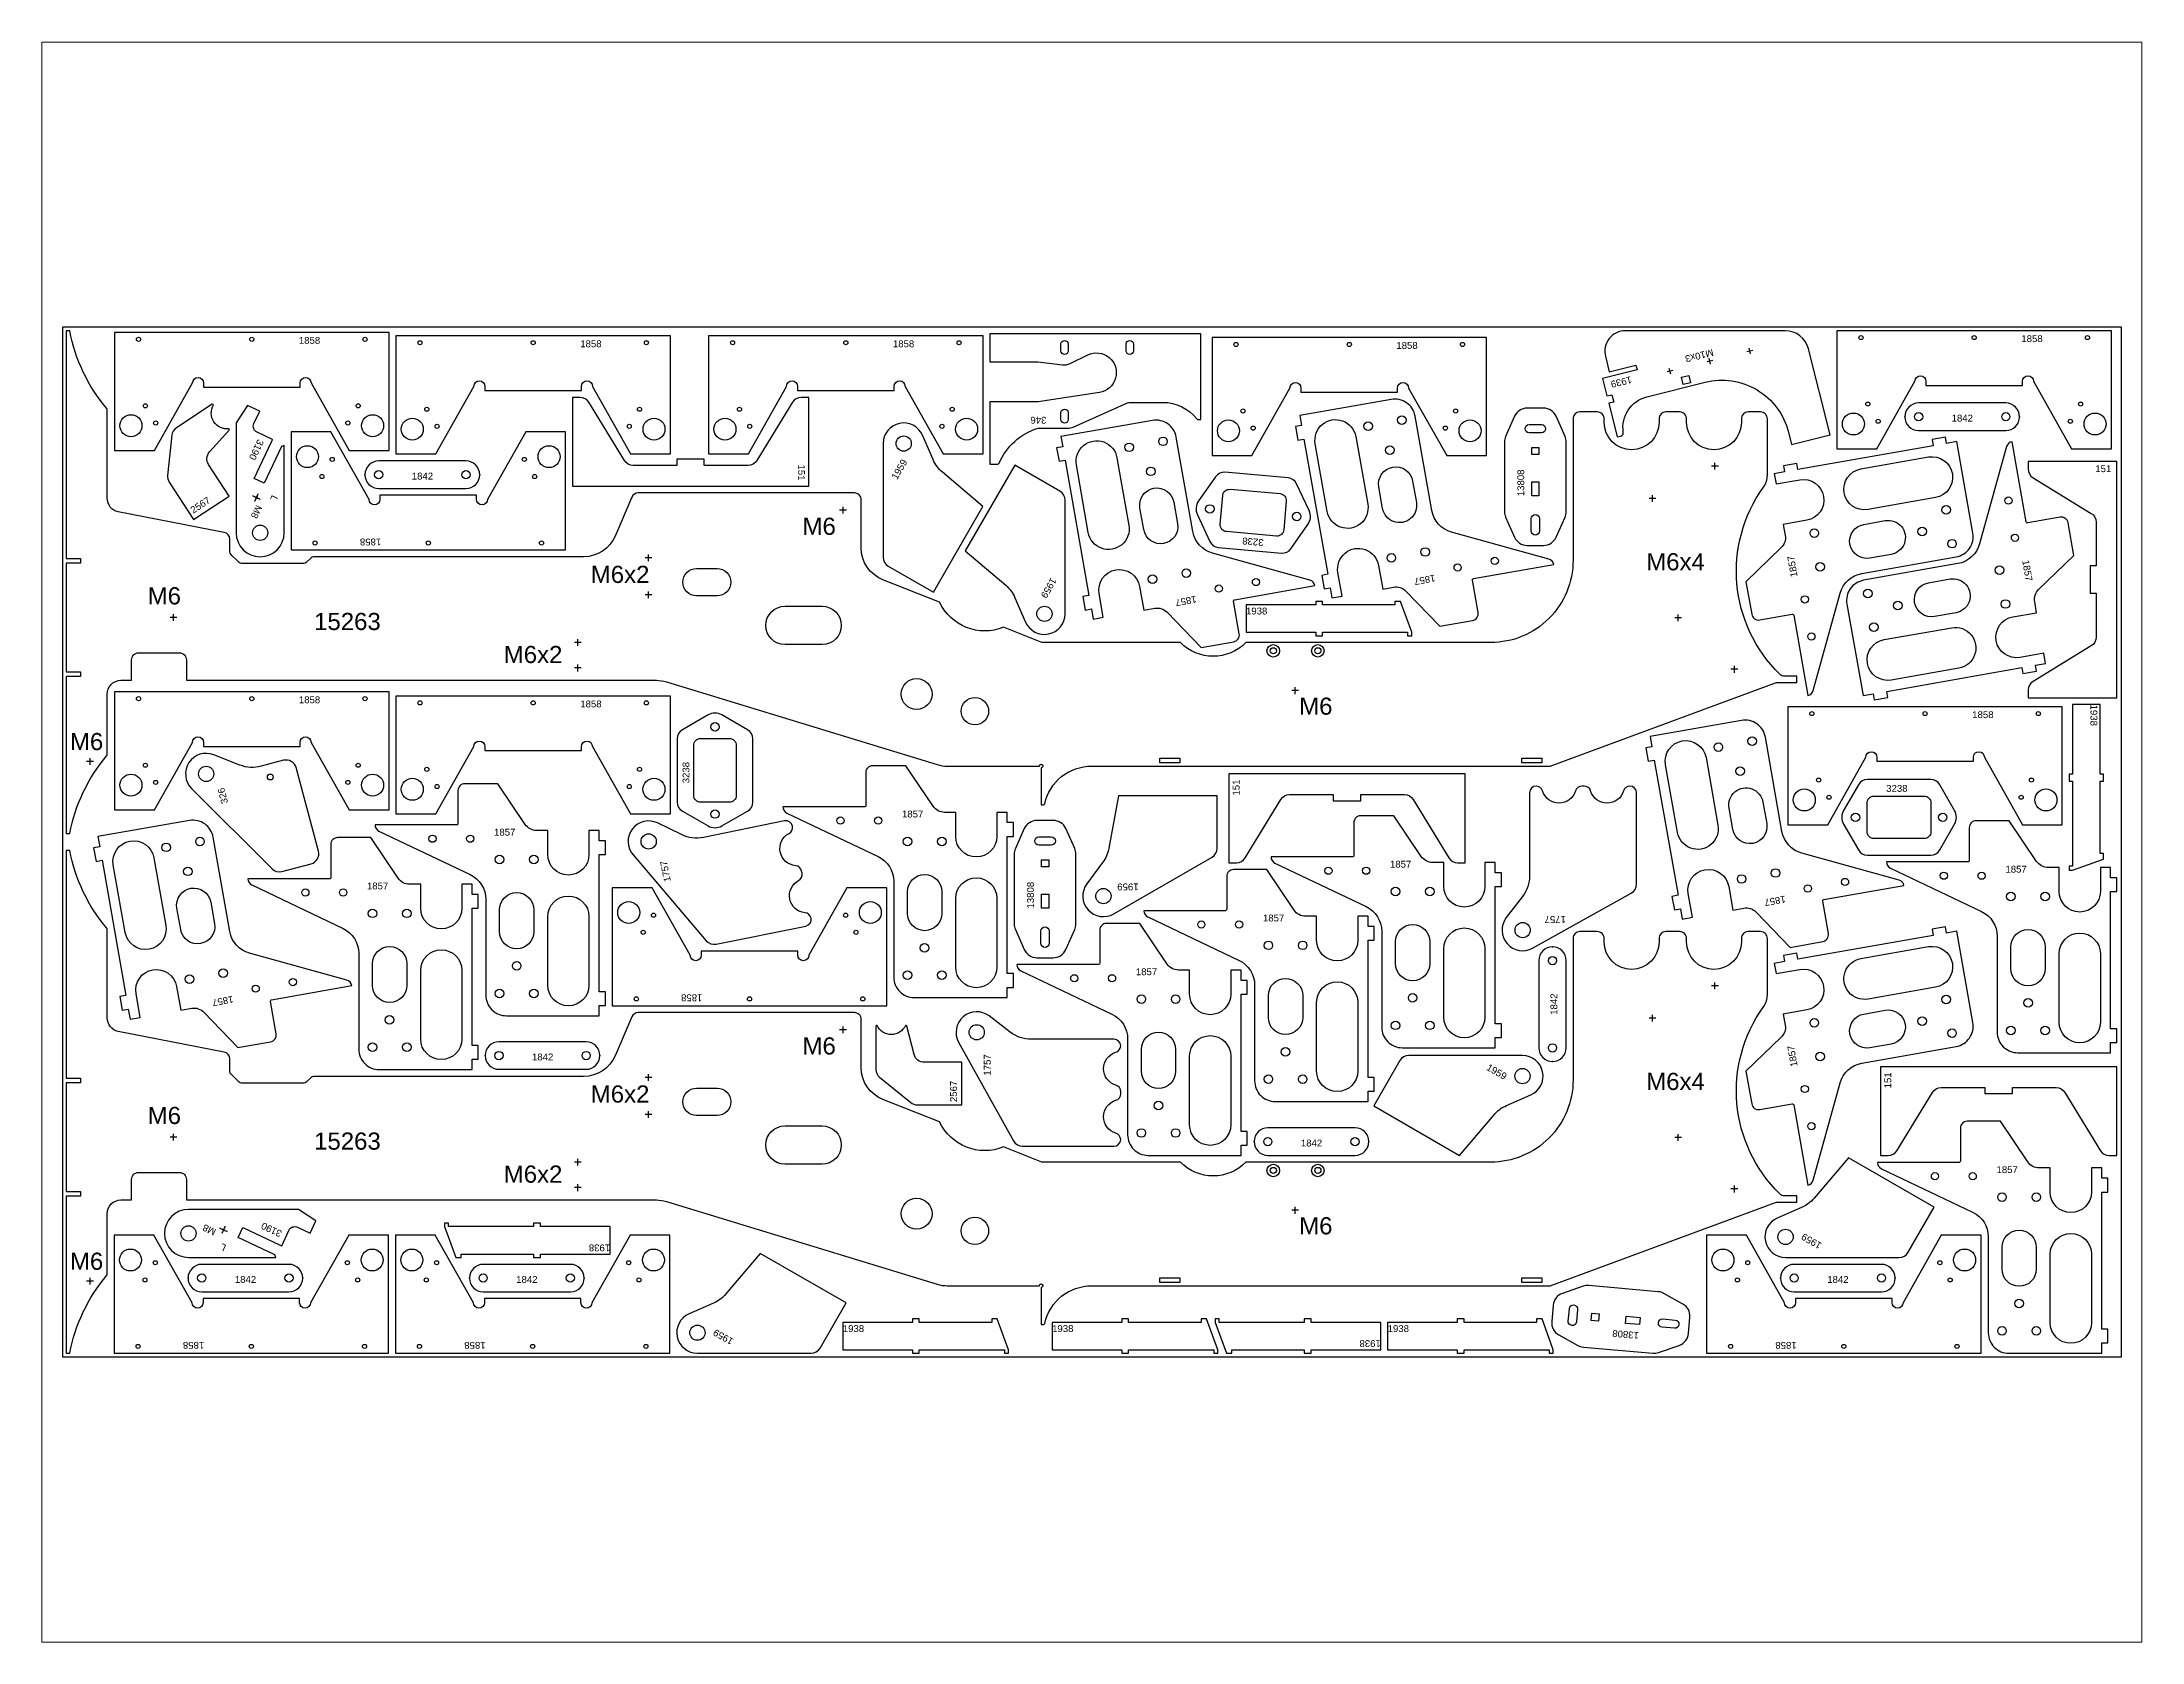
# Paper-space layout 'Layout' of a CAD drawing. Header units: millimetres, sheet in inches. Extents: x 0 to 10.5, y 0 to 8.
# The model-space entities are those that its viewports show. They can reach past a viewport. Long polylines and large blocks are cut down to what shows.
import ezdxf

# ---------------------------------------------------------------- set-up
doc = ezdxf.new("R2010")
doc.units = ezdxf.units.MM
doc.header["$MEASUREMENT"] = 0
for name, color, linetype in [('Gravir', 2, 'Continuous'), ('Gravír', 2, 'Continuous'), ('Jel', 2, 'Continuous')]:
    doc.layers.add(name, color=color, linetype=linetype)
doc.layers.add('Sheet', color=18, linetype='Continuous', true_color=0x000000)
doc.styles.add('Arial', font='txt', dxfattribs={"height": 0.2})
doc.styles.add('arial.ttf', font='txt', dxfattribs={"height": 0.2})

psp = doc.layouts.new('Layout')

msp = doc.modelspace()

# ---------------------------------------------------------------- texts
at = {"color": 2, "char_height": 10, "attachment_point": 7, "style": 'Arial'}
for insert, rotation in [((305.3, 1256.4), 244.753), ((239.3, 162.2), 154.753)]:
    msp.add_mtext('L', dxfattribs=dict(at, insert=insert, rotation=rotation))
at = {"layer": 'Gravir', "color": 2, "char_height": 10, "attachment_point": 7, "style": 'arial.ttf'}
for s, insert, rotation in [('3190', (284.5, 1337.8), 244.753), ('M8', (282, 1242), 244.753), ('M8', (224.8, 185.5), 154.753), ('3190', (320.6, 183), 154.753)]:
    msp.add_mtext(s, dxfattribs=dict(at, insert=insert, rotation=rotation))
at = {"layer": 'Gravír', "color": 2, "char_height": 10, "attachment_point": 7, "style": 'arial.ttf'}
for s, insert, rotation in [('M10x3', (2404.1, 1468.7), 194.127), ('1939', (2285.1, 1429), 194.127), ('346', (1433.6, 1369.7), 180), ('151', (1071.5, 1300), 270), ('1959', (1216, 1277), 60), ('13808', (2129.9, 1253.9), 90), ('2567', (190.5, 1228.2), 33.2095), ('3238', (1750.4, 1191.2), 175), ('1857', (2528.4, 1137), 100), ('1959', (1440.3, 1136.1), 240), ('1857', (1999.3, 1139.7), 190), ('1857', (2855.3, 1159.9), 280), ('1857', (1651.3, 1108.9), 190), ('1938', (2954.8, 950.2), 270), ('3238', (913.5, 835.5), 90), ('326', (241.4, 807.3), 105), ('151', (1715.2, 817.7), 90), ('1757', (886.6, 693), 101.4275), ('13808', (1415.5, 653.1), 90), ('1959', (1567.9, 689.7), 180), ('1857', (2509.7, 672), 190), ('1757', (2190.6, 642.2), 180), ('1857', (247.9, 526), 190), ('1842', (2178.2, 498.2), 90), ('1757', (1352.5, 409.6), 90), ('1857', (2528.4, 423.5), 100), ('2567', (1303.4, 371), 90), ('1959', (2073.7, 418.5), 330), ('151', (2664.7, 391), 90), ('1938', (797.9, 163.7), 180), ('1959', (2564.3, 165), 150), ('1959', (978.7, 25.4), 150), ('13808', (2297.3, 35.8), 175), ('1938', (1920.8, 24.2), 180)]:
    msp.add_mtext(s, dxfattribs=dict(at, insert=insert, rotation=rotation))
at = {"layer": 'Gravír', "color": 2, "attachment_point": 7, "style": 'arial.ttf'}
for s, insert, char_height in [('1842', (2752.6, 1362.5), 10), ('1842', (508.8, 1278), 10), ('151', (2961.9, 1288.8), 10), ('M6', (1078.2, 1197.2), 25), ('M6x4', (2307.6, 1145.5), 25), ('M6x2', (769.7, 1127.1), 25), ('M6', (124, 1095.9), 25), ('15263', (366.5, 1058.5), 25), ('1938', (1724.4, 1081.4), 10), ('M6x2', (642.9, 1010.4), 25), ('M6', (1801.9, 935.1), 25), ('M6', (10.7, 883.5), 25), ('3238', (2657.3, 823), 10), ('1857', (1223.1, 785.6), 10), ('1857', (628.7, 759.1), 10), ('1857', (1934.2, 712.5), 10), ('1857', (2831, 705.2), 10), ('1857', (443.5, 680.8), 10), ('1857', (1749.1, 634.1), 10), ('1857', (1563.9, 555.8), 10), ('M6', (1078.2, 440), 25), ('1842', (684, 431.6), 10), ('M6x4', (2307.6, 388.3), 25), ('M6x2', (769.7, 369.9), 25), ('M6', (124, 338.7), 25), ('15263', (366.5, 301.3), 25), ('1842', (1804.4, 306.2), 10), ('M6x2', (642.9, 253.2), 25), ('1857', (2818, 267.4), 10), ('M6', (1801.9, 177.9), 25), ('M6', (10.7, 126.3), 25), ('1842', (251, 107.4), 10), ('1842', (661, 107.4), 10), ('1842', (2571.4, 107.4), 10), ('1938', (1136.9, 35.8), 10), ('1938', (1441.9, 35.8), 10), ('1938', (1930.8, 35.8), 10)]:
    msp.add_mtext(s, dxfattribs=dict(at, insert=insert, char_height=char_height))
at = {"layer": 'Jel', "color": 2, "char_height": 10, "attachment_point": 7, "style": 'arial.ttf'}
for insert in [(344.3, 1475.8), (754.3, 1470.8), (1209.9, 1470.8), (1943.5, 1468.4), (2854.2, 1478.3), (344.3, 952.1), (754.3, 946), (2782.6, 930.4)]:
    msp.add_mtext('1858', dxfattribs=dict(at, insert=insert))
at = {"layer": 'Jel', "color": 2, "char_height": 10, "attachment_point": 7, "rotation": 180, "style": 'arial.ttf'}
for insert in [(464.3, 1192.3), (932.3, 528.1), (206.4, 21.7), (616.4, 21.7), (2526.8, 21.7)]:
    msp.add_mtext('1858', dxfattribs=dict(at, insert=insert))

# ---------------------------------------------------------------- linework, layer by layer
at = {"color": 7}
for points in [[(5, 762.2), (10.4, 762.2, -0.128983), (64.5, 875.8, 0.177145), (65, 877.1), (65, 965.6, -0.414214), (85, 985.6), (100.5, 985.6), (100.5, 1015.6, -0.414214), (110.5, 1025.6), (170.5, 1025.6, -0.414214), (180.5, 1015.6), (180.5, 985.6), (865.3, 985.6, -0.074313), (879.9, 983.4), (1274.5, 862.8, 0.074313), (1289.1, 860.6), (1423.3, 860.6, -1), (1428.3, 860.9, -0.429408), (1425.8, 858.2), (1425.8, 804.2), (1429.2, 804.2, 0.351484), (1431.2, 805.8, -0.351484), (1499.5, 860.6), (2167.5, 860.6), (2495.9, 982, -0.088747), (2499.3, 982.6), (2527.1, 982.6), (2527.1, 991.6), (2509.2, 991.6, -0.195996), (2502.2, 994.4, -0.370573), (2478.5, 1267.1, 0.156999), (2484.1, 1284.6), (2484.1, 1366.6, 0.414214), (2474.1, 1376.6), (2456.3, 1376.6, 0.414214), (2446.3, 1366.6), (2446.3, 1361.6, -1), (2366.3, 1361.6), (2366.3, 1366.6, 0.414214), (2356.3, 1376.6), (2336.3, 1376.6, 0.414214), (2326.3, 1366.6), (2326.3, 1361.6, -1), (2246.3, 1361.6), (2246.3, 1366.6, 0.414214), (2236.3, 1376.6), (2211, 1376.6, 0.414214), (2201, 1366.6), (2201, 1160.6, -0.414214), (2081, 1040.6), (1724.1, 1040.6, -0.421053), (1629.1, 1040.6), (1428.7, 1040.6, -0.094015), (1426.9, 1040.9), (1371, 1062.9, -0.4), (1277.9, 1099.6), (1195.4, 1132.1, -0.308197), (1163.7, 1178.6), (1163.7, 1248.6, 0.414214), (1153.7, 1258.6), (838.7, 1258.6, 0.2997), (829.5, 1252.6), (805.1, 1195.8, -0.2997), (759.2, 1165.6), (367.7, 1165.6, 0.198912), (360.7, 1162.7), (356.5, 1158.5, -0.198912), (349.5, 1155.6), (262.7, 1155.6, -0.198912), (255.7, 1158.5), (246.5, 1167.7, -0.198912), (243.6, 1174.7), (243.6, 1191.4, 0.359037), (235.5, 1201.2), (81.2, 1231.2, -0.359037), (65, 1250.9), (65, 1380.2, 0.177176), (64.5, 1381.5, -0.128909), (10.4, 1495), (5, 1495), (5, 1163.1), (26, 1163.1), (26, 1156.1), (5, 1156.1), (5, 998.1), (26, 998.1), (26, 991.1), (5, 991.1)], [(75.7, 1320.6), (133.8, 1320.6), (189.4, 1418.9, -1), (205.4, 1418.9), (205.4, 1412.9), (346.1, 1412.9), (346.1, 1418.9, -1), (362.1, 1418.9), (417.7, 1320.6), (475.7, 1320.6), (475.7, 1492.5), (75.7, 1492.5)], [(485.7, 1315.6), (543.8, 1315.6), (599.4, 1413.9, -1), (615.4, 1413.9), (615.4, 1407.9), (756.1, 1407.9), (756.1, 1413.9, -1), (772.1, 1413.9), (827.7, 1315.6), (885.7, 1315.6), (885.7, 1487.5), (485.7, 1487.5)], [(941.3, 1315.6), (999.3, 1315.6), (1054.9, 1413.9, -1), (1070.9, 1413.9), (1070.9, 1407.9), (1211.6, 1407.9), (1211.6, 1413.9, -1), (1227.6, 1413.9), (1283.2, 1315.6), (1341.3, 1315.6), (1341.3, 1487.5), (941.3, 1487.5)], [(1658.5, 1490.6), (1351.3, 1490.6), (1351.3, 1449.6), (1421.7, 1449.6), (1456.8, 1445.3, 0.144993), (1468, 1447.2), (1493.7, 1459.7, -1.165564), (1510.7, 1404.9), (1421.7, 1391.6), (1351.3, 1391.6), (1351.3, 1300.6), (1362.7, 1300.6, 0.300796), (1364.5, 1301.8, -0.223466), (1421.7, 1352.9), (1464.5, 1352.9, 0.105104), (1472.7, 1354.6), (1551.6, 1389.7, -0.105104), (1555.7, 1390.6), (1603.1, 1390.6, -0.230961), (1652.8, 1366.4, 0.230961), (1654.4, 1365.6), (1658.5, 1365.6)], [(1465.3, 1475.6), (1465.3, 1465.6, -1), (1454.8, 1465.6), (1454.8, 1475.6, -1)], [(1560.3, 1475.6), (1560.3, 1465.6, -1), (1549.8, 1465.6), (1549.8, 1475.6, -1)], [(1674.9, 1313.1), (1732.9, 1313.1), (1788.5, 1411.5, -1), (1804.5, 1411.5), (1804.5, 1405.5), (1945.2, 1405.5), (1945.2, 1411.5, -1), (1961.2, 1411.5), (2016.8, 1313.1), (2074.9, 1313.1), (2074.9, 1485), (1674.9, 1485)], [(2544.1, 1468.5, 0.343708), (2510.1, 1495), (2277.3, 1495, 0.488419), (2248.2, 1457.7), (2253.8, 1435.3), (2292.6, 1445), (2294.3, 1438.2), (2243.9, 1425.6), (2250.4, 1399.9), (2257.6, 1401.7), (2260.3, 1391), (2253, 1389.2), (2265.4, 1340.2), (2270.4, 1341.5, 0.385737), (2274.2, 1347.1, -0.385736), (2308.4, 1398.5), (2393.4, 1419.9, -0.414214), (2514.8, 1347.3), (2519.3, 1329.4), (2575.5, 1343.5)], [(2585.5, 1323.1), (2643.6, 1323.1), (2699.2, 1421.4, -1), (2715.2, 1421.4), (2715.2, 1415.4), (2855.9, 1415.4), (2855.9, 1421.4, -1), (2871.9, 1421.4), (2927.5, 1323.1), (2985.5, 1323.1), (2985.5, 1495), (2585.5, 1495)], [(191, 1220.1), (242.9, 1254), (212.8, 1300.1, -0.341581), (214.2, 1318.4), (242.9, 1350), (242.8, 1351.9), (242.6, 1352.2, -0.627646), (219.9, 1386.8), (219.5, 1387.5), (218.1, 1387.8), (165.9, 1353.6, 0.225391), (159.2, 1342.6), (153, 1284.2, 0.1727), (155.4, 1274.5)], [(269.6, 1386.1), (252.9, 1360.9), (252.9, 1200.6, 1), (322.9, 1200.6), (322.9, 1327.8), (319.1, 1326.5), (293.9, 1273), (279.4, 1279.8), (304.6, 1333.3), (305.9, 1336), (305.7, 1336.5), (283.4, 1347, -0.414214), (278.8, 1359.7), (287.3, 1377.8)], [(742.9, 1397.9), (742.9, 1268.6), (1087.3, 1268.6), (1087.3, 1397.9), (1076.3, 1397.9, 0.261313), (1063.5, 1390.7), (1011.6, 1305.8, -0.261313), (998.8, 1298.6), (935.1, 1298.6), (935.1, 1307.6), (895.1, 1307.6), (895.1, 1298.6), (831.4, 1298.6, -0.261313), (818.6, 1305.8), (766.7, 1390.7, 0.261313), (753.9, 1397.9)], [(1465.3, 1375.6), (1465.3, 1365.6, -1), (1454.8, 1365.6), (1454.8, 1375.6, -1)], [(2172.8, 1154.4, 0.28928), (2165.6, 1162.3), (2023.8, 1201.6, -0.28928), (1995, 1233.2), (1970.8, 1370.7, 0.414214), (1936.1, 1395), (1802.8, 1371.5), (1805.4, 1356.7), (1796.5, 1355.2), (1800, 1335.5), (1808.9, 1337), (1843.6, 1140.1), (1834.8, 1138.5), (1838.2, 1118.8), (1847.1, 1120.4), (1849.7, 1105.6), (1864.5, 1108.2), (1858.4, 1142.7, -1), (1917.5, 1153.1), (1923.6, 1118.6), (1939.5, 1121.4, -0.249328), (1957.4, 1115.6), (2007, 1064.3), (2054.5, 1072.7, 0.414214), (2062.6, 1084.3), (2054.3, 1131.5, -0.414214), (2055.9, 1133.8)], [(2158, 1182.2, 0.296392), (2176.3, 1194.1), (2189.3, 1223.3, 0.104939), (2191, 1231.5), (2191, 1333, 0.104939), (2189.3, 1341.1), (2176.3, 1370.3, 0.296392), (2158, 1382.2), (2134, 1382.2, 0.296392), (2115.7, 1370.3), (2102.7, 1341.1, 0.104939), (2101, 1333), (2101, 1231.5, 0.104939), (2102.7, 1223.3), (2115.7, 1194.1, 0.296392), (2134, 1182.2)], [(2704.4, 1349.7), (2831.6, 1349.7, 1), (2831.6, 1389.7), (2704.4, 1389.7, 1)], [(732.9, 1347.5), (674.8, 1347.5), (619.2, 1249.2, -1), (603.2, 1249.2), (603.2, 1255.2), (462.5, 1255.2), (462.5, 1249.2, -1), (446.5, 1249.2), (390.9, 1347.5), (332.9, 1347.5), (332.9, 1175.6), (732.9, 1175.6)], [(1268.9, 1114), (1341, 1238.9), (1282, 1289.1, -0.114438), (1268.5, 1307.2), (1253.1, 1342.6, 0.813185), (1195.6, 1330.6), (1195.6, 1164.9, 0.267949), (1203.1, 1152)], [(1824.7, 1123.6, 0.28928), (1817.5, 1131.5), (1675.7, 1170.8, -0.28928), (1647, 1202.4), (1622.8, 1339.8, 0.414214), (1588, 1364.2), (1454.8, 1340.7), (1457.4, 1325.9), (1448.5, 1324.4), (1452, 1304.7), (1460.9, 1306.2), (1495.6, 1109.3), (1486.7, 1107.7), (1490.2, 1088), (1499.1, 1089.6), (1501.7, 1074.8), (1516.4, 1077.4), (1510.4, 1111.9, -1), (1569.4, 1122.3), (1575.5, 1087.8), (1591.5, 1090.6, -0.249328), (1609.3, 1084.8), (1658.9, 1033.5), (1706.5, 1041.9, 0.414214), (1714.6, 1053.4), (1706.3, 1100.7, -0.414214), (1707.9, 1103)], [(1884.4, 1340.7), (1901.8, 1242.2, -1), (1842.7, 1231.8), (1825.3, 1330.3, -1)], [(2155, 1346.2), (2137, 1346.2, -1), (2137, 1358.2), (2155, 1358.2, -1)], [(1536.4, 1309.9), (1553.7, 1211.4, -1), (1494.6, 1201), (1477.3, 1299.5, -1)], [(2543.1, 963.5, 0.28928), (2551, 970.7), (2590.2, 1112.5, -0.28928), (2621.8, 1141.2), (2759.3, 1165.5, 0.414214), (2783.6, 1200.2), (2760.1, 1333.5), (2745.3, 1330.9), (2743.8, 1339.7), (2724.1, 1336.3), (2725.6, 1327.4), (2528.7, 1292.7), (2527.1, 1301.5), (2507.4, 1298), (2509, 1289.2), (2494.2, 1286.6), (2496.8, 1271.8), (2531.3, 1277.9, -1), (2541.7, 1218.8), (2507.2, 1212.7), (2510.1, 1196.8, -0.249328), (2504.2, 1178.9), (2452.9, 1129.3), (2461.3, 1081.8, 0.414214), (2472.9, 1073.6), (2520.1, 1082, -0.414214), (2522.5, 1080.4)], [(2840.6, 1333.3, 0.28928), (2832.7, 1326.2), (2793.4, 1184.4, -0.28928), (2761.8, 1155.6), (2624.3, 1131.4, 0.414214), (2600, 1096.6), (2623.5, 963.4), (2638.3, 966), (2639.8, 957.1), (2659.5, 960.6), (2658, 969.5), (2854.9, 1004.2), (2856.5, 995.3), (2876.2, 998.8), (2874.6, 1007.7), (2889.4, 1010.3), (2886.8, 1025.1), (2852.3, 1019, -1), (2841.9, 1078.1), (2876.4, 1084.1), (2873.6, 1100.1, -0.249328), (2879.4, 1118), (2930.7, 1167.5), (2922.3, 1215.1, 0.414214), (2910.7, 1223.2), (2863.5, 1214.9, -0.414214), (2861.2, 1216.5)], [(460.6, 1265.2), (587.8, 1265.2, 1), (587.8, 1305.2), (460.6, 1305.2, 1)], [(1387.4, 1299.1), (1315.2, 1174.2), (1374.3, 1124, -0.114438), (1387.8, 1105.9), (1403.2, 1070.5, 0.813185), (1460.7, 1082.5), (1460.7, 1248.2, 0.267949), (1453.2, 1261.1)], [(1816.4, 1232.8), (1798.1, 1272, 0.267949), (1785.8, 1280.6), (1693.7, 1288.7, 0.267949), (1680.1, 1282.3), (1655.3, 1246.9, 0.267949), (1653.5, 1226.9), (1671.8, 1187.7, 0.267949), (1684.1, 1179.1), (1776.2, 1171, 0.267949), (1789.8, 1177.4), (1814.7, 1212.8, 0.267949)], [(1967.2, 1276), (1972.7, 1244.7, -1), (1923.5, 1236), (1917.9, 1267.3, -1)], [(2729.3, 1251.9), (2630.8, 1234.5, -1), (2620.4, 1293.6), (2718.9, 1311, -1)], [(2864, 960.2), (2993.3, 960.2), (2993.3, 1304.6), (2864, 1304.6), (2864, 1293.6, 0.261313), (2871.2, 1280.8), (2956.1, 1228.9, -0.261313), (2963.3, 1216.1), (2963.3, 1152.4), (2954.3, 1152.4), (2954.3, 1112.4), (2963.3, 1112.4), (2963.3, 1048.7, -0.261313), (2956.1, 1035.9), (2871.2, 984, 0.261313), (2864, 971.2)], [(1619.2, 1245.2), (1624.7, 1213.9, -1), (1575.4, 1205.2), (1569.9, 1236.5, -1)], [(1779.5, 1204.9, -0.414214), (1768.6, 1195.8), (1695.9, 1202.2, -0.414214), (1686.8, 1213), (1690.5, 1254.8, -0.414214), (1701.3, 1263.9), (1774, 1257.6, -0.414214), (1783.1, 1246.7)], [(2152, 1203.2, -1), (2140, 1203.2), (2140, 1221.2, -1), (2152, 1221.2)], [(2664.6, 1169.1), (2633.3, 1163.6, -1), (2624.6, 1212.8), (2655.9, 1218.3, -1)], [(923.7, 1108.6, -1), (923.7, 1148.6), (953.7, 1148.6, -1), (953.7, 1108.6)], [(2719, 1127.8), (2750.3, 1133.3, -1), (2759, 1084.1), (2727.7, 1078.5, -1)], [(1052.7, 1037.6, -1), (1052.7, 1093.6), (1106.7, 1093.6, -1), (1106.7, 1037.6)], [(2654.3, 1045), (2752.8, 1062.3, -1), (2763.2, 1003.3), (2664.7, 985.9, -1)], [(75.7, 796.8), (133.7, 796.8), (189.3, 895.2, -1), (205.3, 895.2), (205.3, 889.2), (346, 889.2), (346, 895.2, -1), (362, 895.2), (417.6, 796.8), (475.7, 796.8), (475.7, 968.8), (75.7, 968.8)], [(485.7, 790.8), (543.7, 790.8), (599.3, 889.1, -1), (615.3, 889.1), (615.3, 883.1), (756, 883.1), (756, 889.1, -1), (772, 889.1), (827.6, 790.8), (885.7, 790.8), (885.7, 962.7), (485.7, 962.7)], [(960.7, 773.4), (998.2, 795, 0.267949), (1005.7, 808), (1005.7, 900.5, 0.267949), (998.2, 913.5), (960.7, 935.1, 0.267949), (940.7, 935.1), (903.2, 913.5, 0.267949), (895.7, 900.5), (895.7, 808, 0.267949), (903.2, 795), (940.7, 773.4, 0.267949)], [(2683.1, 686.7, 0.28928), (2676, 694.6), (2534.2, 733.8, -0.28928), (2505.4, 765.4), (2481.2, 902.9, 0.414214), (2446.4, 927.2), (2313.2, 903.7), (2315.8, 888.9), (2306.9, 887.4), (2310.4, 867.7), (2319.3, 869.2), (2354, 672.3), (2345.1, 670.7), (2348.6, 651), (2357.5, 652.6), (2360.1, 637.8), (2374.8, 640.4), (2368.8, 674.9, -1), (2427.9, 685.3), (2433.9, 650.8), (2449.9, 653.7, -0.249328), (2467.7, 647.8), (2517.3, 596.5), (2564.9, 604.9, 0.414214), (2573, 616.5), (2564.7, 663.7, -0.414214), (2566.3, 666.1)], [(2513.9, 775.2), (2572, 775.2), (2627.6, 873.6, -1), (2643.6, 873.6), (2643.6, 867.6), (2784.3, 867.6), (2784.3, 873.6, -1), (2800.3, 873.6), (2855.9, 775.2), (2913.9, 775.2), (2913.9, 947.1), (2513.9, 947.1)], [(929.7, 807.8, -0.414214), (919.7, 817.8), (919.7, 890.8, -0.414214), (929.7, 900.8), (971.7, 900.8, -0.414214), (981.7, 890.8), (981.7, 817.8, -0.414214), (971.7, 807.8)], [(2394.8, 872.9), (2412.1, 774.4, -1), (2353.1, 764), (2335.7, 862.5, -1)], [(362.3, 718.3, 0.414214), (372.9, 736.7), (340.3, 858.4, 0.414214), (321.9, 869), (289.6, 860.3, -0.160487), (258.3, 862.1), (220.2, 877.1, 0.813185), (188, 828), (305.2, 710.8, 0.267949), (319.7, 706.9)], [(1049.7, 801.2, 0.28928), (1055.4, 792.2), (1188.3, 729, -0.28928), (1211.1, 692.8), (1211.1, 553.2, 0.414214), (1241.1, 523.2), (1376.4, 523.2), (1376.4, 538.2), (1385.4, 538.2), (1385.4, 558.2), (1376.4, 558.2), (1376.4, 758.2), (1385.4, 758.2), (1385.4, 778.2), (1376.4, 778.2), (1376.4, 793.2), (1361.4, 793.2), (1361.4, 758.2, -1), (1301.4, 758.2), (1301.4, 793.2), (1285.2, 793.2, -0.249328), (1268.6, 802.1), (1228.7, 861.2), (1180.4, 861.2, 0.414214), (1170.4, 851.2), (1170.4, 803.2, -0.414214), (1168.4, 801.2)], [(455.3, 774.8, 0.28928), (461, 765.8), (593.9, 702.5, -0.28928), (616.7, 666.4), (616.7, 526.8, 0.414214), (646.7, 496.8), (782, 496.8), (782, 511.8), (791, 511.8), (791, 531.8), (782, 531.8), (782, 731.8), (791, 731.8), (791, 751.8), (782, 751.8), (782, 766.8), (767, 766.8), (767, 731.8, -1), (707, 731.8), (707, 766.8), (690.8, 766.8, -0.249328), (674.2, 775.6), (634.3, 834.8), (586, 834.8, 0.414214), (576, 824.8), (576, 776.8, -0.414214), (574, 774.8)], [(2043.8, 719.8), (2043.8, 849.1), (1699.4, 849.1), (1699.4, 719.8), (1710.4, 719.8, 0.261313), (1723.2, 727), (1775.1, 811.9, -0.261313), (1787.9, 819.1), (1851.6, 819.1), (1851.6, 810.1), (1891.6, 810.1), (1891.6, 819.1), (1955.3, 819.1, -0.261313), (1968.1, 811.9), (2020, 727, 0.261313), (2032.8, 719.8)], [(2293.5, 821.5, 0.406312), (2283.8, 831.5, 0.324188), (2274.5, 824.4, -0.745356), (2226.6, 824.4, 0.331679), (2217, 831.5), (2214.1, 831.5, 0.331679), (2204.5, 824.4, -0.745356), (2156.6, 824.4, 0.324188), (2147.2, 831.5, 0.406312), (2137.5, 821.5), (2137.5, 701, -0.164575), (2127.2, 670.7), (2103.7, 639.8, 0.813185), (2142.1, 595.4), (2285.8, 675.4, 0.272222), (2293.5, 688.5)], [(2477.6, 808.2), (2483.1, 776.9, -1), (2433.9, 768.2), (2428.3, 799.5, -1)], [(2595.2, 775.9), (2616.8, 738.4, 0.267949), (2629.8, 730.9), (2722.3, 730.9, 0.267949), (2735.3, 738.4), (2756.9, 775.9, 0.267949), (2756.9, 795.9), (2735.3, 833.4, 0.267949), (2722.3, 840.9), (2629.8, 840.9, 0.267949), (2616.8, 833.4), (2595.2, 795.9, 0.267949)], [(1682.6, 817.1), (1538.4, 817.1), (1524.4, 740.8, -0.114438), (1515.5, 720.1), (1492.5, 689.1, 0.813185), (1531.6, 645.3), (1675.1, 728.1, 0.267949), (1682.6, 741.1)], [(2629.5, 806.9, -0.414214), (2639.5, 816.9), (2712.5, 816.9, -0.414214), (2722.5, 806.9), (2722.5, 764.9, -0.414214), (2712.5, 754.9), (2639.5, 754.9, -0.414214), (2629.5, 764.9)], [(421.4, 540.7, 0.28928), (414.2, 548.6), (272.4, 587.8, -0.28928), (243.7, 619.4), (219.4, 756.9, 0.414214), (184.7, 781.3), (51.4, 757.8), (54.1, 743), (45.2, 741.4), (48.7, 721.7), (57.5, 723.3), (92.3, 526.3), (83.4, 524.8), (86.9, 505.1), (95.7, 506.6), (98.3, 491.9), (113.1, 494.5), (107, 528.9, -1), (166.1, 539.4), (172.2, 504.9), (188.1, 507.7, -0.249328), (206, 501.9), (255.6, 450.6), (303.2, 458.9, 0.414214), (311.3, 470.5), (302.9, 517.8, -0.414214), (304.6, 520.1)], [(1082.8, 627.6, 0.406312), (1090.7, 639.2, 0.324188), (1081.9, 646.9, -0.745356), (1072.4, 693.8, 0.331679), (1077.5, 704.7), (1076.9, 707.5, 0.331679), (1068, 715.5, -0.745356), (1058.5, 762.5, 0.324188), (1063.6, 773, 0.406312), (1051.9, 780.6), (933.8, 756.7, -0.164575), (902, 760.7), (867.1, 777.7, 0.813185), (831.2, 731.3), (938, 606.2, 0.272222), (952.4, 601.3)], [(1443.6, 581.4, 0.296392), (1461.9, 593.3), (1474.9, 622.5, 0.104939), (1476.6, 630.6), (1476.6, 732.2, 0.104939), (1474.9, 740.3), (1461.9, 769.5, 0.296392), (1443.6, 781.4), (1419.6, 781.4, 0.296392), (1401.3, 769.5), (1388.3, 740.3, 0.104939), (1386.6, 732.2), (1386.6, 630.6, 0.104939), (1388.3, 622.5), (1401.3, 593.3, 0.296392), (1419.6, 581.4)], [(1760.9, 728.2, 0.28928), (1766.6, 719.1), (1899.4, 655.9, -0.28928), (1922.2, 619.8), (1922.2, 480.2, 0.414214), (1952.2, 450.2), (2087.5, 450.2), (2087.5, 465.2), (2096.5, 465.2), (2096.5, 485.2), (2087.5, 485.2), (2087.5, 685.2), (2096.5, 685.2), (2096.5, 705.2), (2087.5, 705.2), (2087.5, 720.2), (2072.5, 720.2), (2072.5, 685.2, -1), (2012.5, 685.2), (2012.5, 720.2), (1996.3, 720.2, -0.249328), (1979.7, 729), (1939.8, 788.2), (1891.5, 788.2, 0.414214), (1881.5, 778.2), (1881.5, 730.2, -0.414214), (1879.5, 728.2)], [(2657.7, 720.9, 0.28928), (2663.4, 711.8), (2796.2, 648.6, -0.28928), (2819, 612.5), (2819, 472.9, 0.414214), (2849, 442.9), (2984.3, 442.9), (2984.3, 457.9), (2993.3, 457.9), (2993.3, 477.9), (2984.3, 477.9), (2984.3, 677.9), (2993.3, 677.9), (2993.3, 697.9), (2984.3, 697.9), (2984.3, 712.9), (2969.3, 712.9), (2969.3, 677.9, -1), (2909.3, 677.9), (2909.3, 712.9), (2893.1, 712.9, -0.249328), (2876.5, 721.7), (2836.6, 780.9), (2788.3, 780.9, 0.414214), (2778.3, 770.9), (2778.3, 722.9, -0.414214), (2776.3, 720.9)], [(5, 5), (10.4, 5, -0.128983), (64.5, 118.6, 0.177145), (65, 119.9), (65, 208.4, -0.414214), (85, 228.4), (100.5, 228.4), (100.5, 258.4, -0.414214), (110.5, 268.4), (170.5, 268.4, -0.414214), (180.5, 258.4), (180.5, 228.4), (865.3, 228.4, -0.074313), (879.9, 226.2), (1274.5, 105.6, 0.074313), (1289.1, 103.4), (1423.3, 103.4, -1), (1428.3, 103.7, -0.429408), (1425.8, 101), (1425.8, 47), (1429.2, 47, 0.351484), (1431.2, 48.6, -0.351484), (1499.5, 103.4), (2167.5, 103.4), (2495.9, 224.8, -0.088747), (2499.3, 225.4), (2527.1, 225.4), (2527.1, 234.4), (2509.2, 234.4, -0.195996), (2502.2, 237.2, -0.370573), (2478.5, 509.9, 0.156999), (2484.1, 527.4), (2484.1, 609.4, 0.414214), (2474.1, 619.4), (2456.3, 619.4, 0.414214), (2446.3, 609.4), (2446.3, 604.4, -1), (2366.3, 604.4), (2366.3, 609.4, 0.414214), (2356.3, 619.4), (2336.3, 619.4, 0.414214), (2326.3, 609.4), (2326.3, 604.4, -1), (2246.3, 604.4), (2246.3, 609.4, 0.414214), (2236.3, 619.4), (2211, 619.4, 0.414214), (2201, 609.4), (2201, 403.4, -0.414214), (2081, 283.4), (1724.1, 283.4, -0.421053), (1629.1, 283.4), (1428.7, 283.4, -0.094015), (1426.9, 283.7), (1371, 305.7, -0.4), (1277.9, 342.4), (1195.4, 374.9, -0.308197), (1163.7, 421.4), (1163.7, 491.4, 0.414214), (1153.7, 501.4), (838.7, 501.4, 0.2997), (829.5, 495.4), (805.1, 438.6, -0.2997), (759.2, 408.4), (367.7, 408.4, 0.198912), (360.7, 405.5), (356.5, 401.3, -0.198912), (349.5, 398.4), (262.7, 398.4, -0.198912), (255.7, 401.3), (246.5, 410.5, -0.198912), (243.6, 417.5), (243.6, 434.2, 0.359037), (235.5, 444), (81.2, 474, -0.359037), (65, 493.7), (65, 623, 0.177176), (64.5, 624.3, -0.128909), (10.4, 737.8), (5, 737.8), (5, 405.9), (26, 405.9), (26, 398.9), (5, 398.9), (5, 240.9), (26, 240.9), (26, 233.9), (5, 233.9)], [(133, 727), (150.4, 628.5, -1), (91.3, 618.1), (73.9, 716.5, -1)], [(270.1, 696.4, 0.28928), (275.8, 687.4), (408.7, 624.1, -0.28928), (431.5, 588), (431.5, 448.4, 0.414214), (461.5, 418.4), (596.8, 418.4), (596.8, 433.4), (605.8, 433.4), (605.8, 453.4), (596.8, 453.4), (596.8, 653.4), (605.8, 653.4), (605.8, 673.4), (596.8, 673.4), (596.8, 688.4), (581.8, 688.4), (581.8, 653.4, -1), (521.8, 653.4), (521.8, 688.4), (505.6, 688.4, -0.249328), (489, 697.2), (449.1, 756.4), (400.8, 756.4, 0.414214), (390.8, 746.4), (390.8, 698.4, -0.414214), (388.8, 696.4)], [(1440.6, 745.4), (1422.6, 745.4, -1), (1422.6, 757.4), (1440.6, 757.4, -1)], [(1575.7, 649.8, 0.28928), (1581.4, 640.8), (1714.2, 577.5, -0.28928), (1737, 541.4), (1737, 401.8, 0.414214), (1767, 371.8), (1902.3, 371.8), (1902.3, 386.8), (1911.3, 386.8), (1911.3, 406.8), (1902.3, 406.8), (1902.3, 606.8), (1911.3, 606.8), (1911.3, 626.8), (1902.3, 626.8), (1902.3, 641.8), (1887.3, 641.8), (1887.3, 606.8, -1), (1827.3, 606.8), (1827.3, 641.8), (1811.1, 641.8, -0.249328), (1794.5, 650.6), (1754.6, 709.8), (1706.3, 709.8, 0.414214), (1696.3, 699.8), (1696.3, 651.8, -0.414214), (1694.3, 649.8)], [(215.8, 662.3), (221.4, 630.9, -1), (172.1, 622.3), (166.6, 653.6, -1)], [(636.7, 619.4), (636.7, 651.2, -1), (686.7, 651.2), (686.7, 619.4, -1)], [(1201, 683.3), (1142.9, 683.3), (1087.3, 585, -1), (1071.3, 585), (1071.3, 591), (930.6, 591), (930.6, 585, -1), (914.6, 585), (859, 683.3), (801, 683.3), (801, 511.4), (1201, 511.4)], [(1231.1, 645.8), (1231.1, 677.6, -1), (1281.1, 677.6), (1281.1, 645.8, -1)], [(1301.4, 567.7), (1301.4, 667.7, -1), (1361.4, 667.7), (1361.4, 567.7, -1)], [(707, 541.3), (707, 641.3, -1), (767, 641.3), (767, 541.3, -1)], [(1390.5, 571.4, 0.28928), (1396.2, 562.4), (1529.1, 499.1, -0.28928), (1551.9, 463), (1551.9, 323.4, 0.414214), (1581.9, 293.4), (1717.2, 293.4), (1717.2, 308.4), (1726.2, 308.4), (1726.2, 328.4), (1717.2, 328.4), (1717.2, 528.4), (1726.2, 528.4), (1726.2, 548.4), (1717.2, 548.4), (1717.2, 563.4), (1702.2, 563.4), (1702.2, 528.4, -1), (1642.2, 528.4), (1642.2, 563.4), (1626, 563.4, -0.249328), (1609.4, 572.2), (1569.5, 631.4), (1521.2, 631.4, 0.414214), (1511.2, 621.4), (1511.2, 573.4, -0.414214), (1509.2, 571.4)], [(1437.6, 602.4, -1), (1425.6, 602.4), (1425.6, 620.4, -1), (1437.6, 620.4)], [(1942.2, 572.8), (1942.2, 604.6, -1), (1992.2, 604.6), (1992.2, 572.8, -1)], [(2012.5, 494.7), (2012.5, 594.7, -1), (2072.5, 594.7), (2072.5, 494.7, -1)], [(2543.1, 250.1, 0.28928), (2551, 257.2), (2590.2, 399, -0.28928), (2621.8, 427.8), (2759.3, 452, 0.414214), (2783.6, 486.8), (2760.1, 620), (2745.3, 617.4), (2743.8, 626.3), (2724.1, 622.8), (2725.6, 613.9), (2528.7, 579.2), (2527.1, 588.1), (2507.4, 584.6), (2509, 575.7), (2494.2, 573.1), (2496.8, 558.4), (2531.3, 564.4, -1), (2541.7, 505.3), (2507.2, 499.3), (2510.1, 483.3, -0.249328), (2504.2, 465.5), (2452.9, 415.9), (2461.3, 368.3, 0.414214), (2472.9, 360.2), (2520.1, 368.5, -0.414214), (2522.5, 366.9)], [(2839, 565.5), (2839, 597.3, -1), (2889, 597.3), (2889, 565.5, -1)], [(2909.3, 487.4), (2909.3, 587.4, -1), (2969.3, 587.4), (2969.3, 487.4, -1)], [(451.5, 541), (451.5, 572.8, -1), (501.5, 572.8), (501.5, 541, -1)], [(521.8, 462.9), (521.8, 562.9, -1), (581.8, 562.9), (581.8, 462.9, -1)], [(2191, 450), (2191, 577.2, 1), (2151, 577.2), (2151, 450, 1)], [(2729.3, 538.4), (2630.8, 521.1, -1), (2620.4, 580.1), (2718.9, 597.5, -1)], [(1757, 494.4), (1757, 526.2, -1), (1807, 526.2), (1807, 494.4, -1)], [(1827.3, 416.3), (1827.3, 516.3, -1), (1887.3, 516.3), (1887.3, 416.3, -1)], [(1531.9, 306.7, 0.406312), (1541.8, 316.4, 0.324188), (1534.7, 325.7, -0.745356), (1534.7, 373.6, 0.331679), (1541.9, 383.2), (1541.9, 386.1, 0.331679), (1534.7, 395.7, -0.745356), (1534.7, 443.6, 0.324188), (1541.8, 452.9, 0.406312), (1531.9, 462.7), (1411.4, 462.7, -0.164575), (1381, 472.9), (1350.2, 496.5, 0.813185), (1305.7, 458.1), (1385.7, 314.4, 0.272222), (1398.8, 306.7)], [(2664.6, 455.6), (2633.3, 450.1, -1), (2624.6, 499.3), (2655.9, 504.9, -1)], [(1310.5, 367), (1310.5, 429), (1255.5, 429, -0.341581), (1241, 440.2), (1230.2, 481.5), (1228.6, 482.5), (1228.2, 482.5, -0.627646), (1186.8, 482.5), (1186, 482.5), (1185, 481.5), (1185, 419.1, 0.225391), (1190.5, 407.5), (1236, 370.4, 0.1727), (1245.5, 367)], [(1571.9, 416), (1571.9, 447.8, -1), (1621.9, 447.8), (1621.9, 416, -1)], [(1642.2, 337.9), (1642.2, 437.9, -1), (1702.2, 437.9), (1702.2, 337.9, -1)], [(635.8, 418.8), (762.9, 418.8, 1), (762.9, 458.8), (635.8, 458.8, 1)], [(1910.6, 365.6), (2035.6, 293.4), (2085.8, 352.5, -0.114438), (2103.9, 366), (2139.3, 381.4, 0.813185), (2127.3, 438.9), (1961.6, 438.9, 0.267949), (1948.6, 431.4)], [(2993.3, 293), (2993.3, 422.3), (2648.9, 422.3), (2648.9, 293), (2659.9, 293, 0.261313), (2672.7, 300.2), (2724.6, 385.1, -0.261313), (2737.4, 392.3), (2801.1, 392.3), (2801.1, 383.3), (2841.1, 383.3), (2841.1, 392.3), (2904.8, 392.3, -0.261313), (2917.6, 385.1), (2969.5, 300.2, 0.261313), (2982.3, 293)], [(923.7, 351.4, -1), (923.7, 391.4), (953.7, 391.4, -1), (953.7, 351.4)], [(2644.6, 283, 0.28928), (2650.3, 274), (2783.2, 210.7, -0.28928), (2806, 174.6), (2806, 35, 0.414214), (2836, 5), (2971.3, 5), (2971.3, 20), (2980.3, 20), (2980.3, 40), (2971.3, 40), (2971.3, 240), (2980.3, 240), (2980.3, 260), (2971.3, 260), (2971.3, 275), (2956.3, 275), (2956.3, 240, -1), (2896.3, 240), (2896.3, 275), (2880.1, 275, -0.249328), (2863.5, 283.8), (2823.6, 343), (2775.3, 343, 0.414214), (2765.3, 333), (2765.3, 285, -0.414214), (2763.3, 283)], [(1052.7, 280.4, -1), (1052.7, 336.4), (1106.7, 336.4, -1), (1106.7, 280.4)], [(1756.2, 293.4), (1883.3, 293.4, 1), (1883.3, 333.4), (1756.2, 333.4, 1)], [(2727.3, 217.9), (2602.4, 290), (2552.2, 231, -0.114438), (2534, 217.5), (2498.6, 202.1, 0.813185), (2510.6, 144.6), (2676.3, 144.6, 0.267949), (2689.3, 152.1)], [(369, 197.8), (343.7, 214.6), (183.5, 214.6, 1), (183.5, 144.6), (310.7, 144.6), (309.3, 148.4), (255.8, 173.6), (262.7, 188.1), (316.2, 162.8), (318.9, 161.5), (319.3, 161.7), (329.9, 184.1, -0.414214), (342.5, 188.7), (360.6, 180.1)], [(2826, 127.6), (2826, 159.4, -1), (2876, 159.4), (2876, 127.6, -1)], [(475, 176.9), (417, 176.9), (361.4, 78.6, -1), (345.4, 78.6), (345.4, 84.6), (204.7, 84.6), (204.7, 78.6, -1), (188.7, 78.6), (133.1, 176.9), (75, 176.9), (75, 5), (475, 5)], [(885, 176.9), (827, 176.9), (771.4, 78.6, -1), (755.4, 78.6), (755.4, 84.6), (614.7, 84.6), (614.7, 78.6, -1), (598.7, 78.6), (543.1, 176.9), (485, 176.9), (485, 5), (885, 5)], [(2795.5, 176.9), (2737.4, 176.9), (2681.8, 78.6, -1), (2665.8, 78.6), (2665.8, 84.6), (2525.1, 84.6), (2525.1, 78.6, -1), (2509.1, 78.6), (2453.5, 176.9), (2395.5, 176.9), (2395.5, 5), (2795.5, 5)], [(2896.3, 49.5), (2896.3, 149.5, -1), (2956.3, 149.5), (2956.3, 49.5, -1)], [(202.8, 94.6), (329.9, 94.6, 1), (329.9, 134.6), (202.8, 134.6, 1)], [(612.8, 94.6), (739.9, 94.6, 1), (739.9, 134.6), (612.8, 134.6, 1)], [(1141.7, 78.3), (1016.7, 150.5), (966.6, 91.4, -0.114438), (948.4, 77.9), (913, 62.5, 0.813185), (925, 5), (1090.7, 5, 0.267949), (1103.7, 12.5)], [(2523.2, 94.6), (2650.4, 94.6, 1), (2650.4, 134.6), (2523.2, 134.6, 1)], [(2371.2, 57.6, 0.296392), (2361, 76.8), (2333, 92.3, 0.104939), (2325, 94.7), (2223.9, 103.6, 0.104939), (2215.6, 102.6), (2185.4, 92.2, 0.296392), (2172, 75), (2169.9, 51.1, 0.296392), (2180.1, 31.9), (2208.1, 16.4, 0.104939), (2216, 13.9), (2317.2, 5.1, 0.104939), (2325.4, 6.1), (2355.7, 16.5, 0.296392), (2369.1, 33.7)], [(2207.6, 68.9), (2206, 51, -1), (2194, 52), (2195.6, 69.9, -1)], [(2349.8, 53.4, -1), (2348.7, 41.5), (2330.8, 43, -1), (2331.8, 55)]]:
    msp.add_lwpolyline(points, format="xyb", close=True, dxfattribs=at)
for points in [[(2369.6, 1429.9), (2372.3, 1419.2), (2361.6, 1416.5), (2359, 1427.2)], [(2151.2, 1314.5), (2140.7, 1314.5), (2140.7, 1325), (2151.2, 1325)], [(2151.2, 1254.5), (2140.7, 1254.5), (2140.7, 1275), (2151.2, 1275)], [(1724.5, 1055.6), (1826, 1055.6), (1826, 1050.6), (1836, 1050.6), (1836, 1055.6), (1959.9, 1055.6), (1959.9, 1050.6), (1965.9, 1050.6), (1965.9, 1055.6), (1949.5, 1100.6), (1941.5, 1100.6), (1941.5, 1095.6), (1836, 1095.6), (1836, 1100.6), (1826, 1100.6), (1826, 1095.6), (1724.5, 1095.6)], [(2928.9, 950.2), (2928.9, 848.7), (2923.9, 848.7), (2923.9, 838.7), (2928.9, 838.7), (2928.9, 714.8), (2923.9, 714.8), (2923.9, 708.8), (2928.9, 708.8), (2973.9, 725.2), (2973.9, 733.2), (2968.9, 733.2), (2968.9, 838.7), (2973.9, 838.7), (2973.9, 848.7), (2968.9, 848.7), (2968.9, 950.2)], [(1598.8, 865.3), (1598.8, 872.3), (1627.8, 872.3), (1627.8, 865.3)], [(2126.5, 865.3), (2126.5, 872.3), (2155.5, 872.3), (2155.5, 865.3)], [(1436.9, 713.6), (1426.4, 713.6), (1426.4, 724.2), (1436.9, 724.2)], [(1436.9, 653.6), (1426.4, 653.6), (1426.4, 674.2), (1436.9, 674.2)], [(797.9, 189.6), (696.4, 189.6), (696.4, 194.6), (686.4, 194.6), (686.4, 189.6), (562.5, 189.6), (562.5, 194.6), (556.5, 194.6), (556.5, 189.6), (572.9, 144.6), (580.9, 144.6), (580.9, 149.6), (686.4, 149.6), (686.4, 144.6), (696.4, 144.6), (696.4, 149.6), (797.9, 149.6)], [(1598.8, 108.1), (1598.8, 115.1), (1627.8, 115.1), (1627.8, 108.1)], [(2126.5, 108.1), (2126.5, 115.1), (2155.5, 115.1), (2155.5, 108.1)], [(2238.9, 62.4), (2237.9, 51.9), (2227.5, 52.8), (2228.4, 63.3)], [(1136.9, 10), (1238.4, 10), (1238.4, 5), (1248.4, 5), (1248.4, 10), (1372.3, 10), (1372.3, 5), (1378.3, 5), (1378.3, 10), (1361.9, 55), (1353.9, 55), (1353.9, 50), (1248.4, 50), (1248.4, 55), (1238.4, 55), (1238.4, 50), (1136.9, 50)], [(1441.9, 10), (1543.4, 10), (1543.4, 5), (1553.4, 5), (1553.4, 10), (1677.3, 10), (1677.3, 5), (1683.3, 5), (1683.3, 10), (1666.9, 55), (1658.9, 55), (1658.9, 50), (1553.4, 50), (1553.4, 55), (1543.4, 55), (1543.4, 50), (1441.9, 50)], [(1920.8, 50), (1819.3, 50), (1819.3, 55), (1809.3, 55), (1809.3, 50), (1685.4, 50), (1685.4, 55), (1679.4, 55), (1679.4, 50), (1695.8, 5), (1703.8, 5), (1703.8, 10), (1809.3, 10), (1809.3, 5), (1819.3, 5), (1819.3, 10), (1920.8, 10)], [(1930.8, 10), (2032.3, 10), (2032.3, 5), (2042.3, 5), (2042.3, 10), (2166.2, 10), (2166.2, 5), (2172.2, 5), (2172.2, 10), (2155.8, 55), (2147.8, 55), (2147.8, 50), (2042.3, 50), (2042.3, 55), (2032.3, 55), (2032.3, 50), (1930.8, 50)], [(2298.6, 57.1), (2297.7, 46.7), (2277.3, 48.5), (2278.2, 58.9)]]:
    msp.add_lwpolyline(points, close=True, dxfattribs=at)
at = {"color": 2}
for points in [[(284.8, 1256.2), (285.2, 1257.1)], [(278.2, 1253.8), (277.3, 1254.2)], [(280.5, 1247.2), (280.2, 1246.4)], [(280.4, 1252.8), (282.7, 1251.7), (284.9, 1250.7)], [(283.7, 1254), (282.7, 1251.7), (281.6, 1249.5)], [(287.2, 1249.6), (288, 1249.2)], [(230.1, 186.9), (229.2, 187.3)], [(236.8, 183.7), (234.6, 184.8), (232.3, 185.9)], [(235.6, 187), (234.6, 184.8), (233.5, 182.5)], [(236.7, 189.3), (237.1, 190.1)], [(232.4, 180.3), (232.1, 179.4)], [(239.1, 182.7), (239.9, 182.3)]]:
    msp.add_lwpolyline(points, dxfattribs=at)
at = {"color": 7}
for centre, radius in [((110.7, 1482.5), 3), ((275.7, 1482.5), 3), ((440.7, 1482.5), 3), ((520.7, 1477.5), 3), ((685.7, 1477.5), 3), ((850.7, 1477.5), 3), ((976.3, 1477.5), 3), ((1141.3, 1477.5), 3), ((1306.3, 1477.5), 3), ((1709.9, 1475), 3), ((1874.9, 1475), 3), ((2039.9, 1475), 3), ((2620.5, 1485), 3), ((2785.5, 1485), 3), ((2950.5, 1485), 3), ((120.7, 1385.6), 3), ((430.7, 1385.6), 3), ((530.7, 1380.6), 3), ((840.7, 1380.6), 3), ((986.3, 1380.6), 3), ((1296.3, 1380.6), 3), ((1719.9, 1378.1), 3), ((2029.9, 1378.1), 3), ((2630.5, 1388.1), 3), ((2940.5, 1388.1), 3), ((99.6, 1356.6), 16), ((135.7, 1360.6), 3), ((415.7, 1360.6), 3), ((451.8, 1356.6), 16), ((509.6, 1351.6), 16), ((545.7, 1355.6), 3), ((825.7, 1355.6), 3), ((861.8, 1351.6), 16), ((965.2, 1351.6), 16), ((1001.3, 1355.6), 3), ((1281.3, 1355.6), 3), ((1317.3, 1351.6), 16), ((1698.8, 1349.2), 16), ((1734.9, 1353.1), 3), ((1902.3, 1355.9), 6.25), ((1951.6, 1364.6), 6.25), ((2014.9, 1353.1), 3), ((2050.9, 1349.2), 16), ((2609.5, 1359.1), 16), ((2645.5, 1363.1), 3), ((2704.4, 1369.7), 6), ((2831.6, 1369.7), 6), ((2925.5, 1363.1), 3), ((2961.6, 1359.1), 16), ((356.8, 1311.5), 16), ((708.9, 1311.5), 16), ((1225.6, 1330.6), 11.1), ((1554.3, 1325.1), 6.25), ((1603.5, 1333.8), 6.25), ((1933.9, 1320.9), 6.25), ((377.9, 1282.5), 3), ((392.9, 1307.5), 3), ((460.6, 1285.2), 6), ((587.8, 1285.2), 6), ((672.9, 1307.5), 3), ((687.9, 1282.5), 3), ((1585.9, 1290.1), 6.25), ((1671.7, 1235.4), 6.1), ((1798.3, 1224.3), 6.1), ((2744.6, 1234), 6.25), ((2835.4, 1247.5), 5.25), ((287.9, 1200.6), 11.1), ((2552.5, 1200.1), 6.25), ((2709.5, 1202.4), 6.25), ((2844.9, 1193.3), 5.25), ((367.9, 1185.6), 3), ((532.9, 1185.6), 3), ((697.9, 1185.6), 3), ((1936.2, 1163.9), 6.25), ((1985.4, 1172.6), 6.25), ((2086.9, 1159.6), 5.25), ((2753.2, 1184.7), 6.25), ((1588.2, 1133.1), 6.25), ((1637.4, 1141.8), 6.25), ((1738.9, 1128.8), 5.25), ((2032.8, 1150.1), 5.25), ((2561.2, 1150.9), 6.25), ((2822.4, 1146), 6.25), ((1684.7, 1119.3), 5.25), ((2538.7, 1103.5), 5.25), ((2630.4, 1112.1), 6.25), ((2831.1, 1096.8), 6.25), ((1430.7, 1082.5), 11.1), ((2674.1, 1094.5), 6.25), ((2548.2, 1049.4), 5.25), ((2639.1, 1062.9), 6.25), ((1764.1, 1028.6), 4.5), ((1829.1, 1028.6), 4.5), ((1244.4, 965.6), 22.5), ((110.7, 958.8), 3), ((275.7, 958.8), 3), ((440.7, 958.8), 3), ((520.7, 952.7), 3), ((685.7, 952.7), 3), ((850.7, 952.7), 3), ((1329.4, 940.6), 20), ((950.7, 917.8), 6.1), ((2548.9, 937.1), 3), ((2713.9, 937.1), 3), ((2878.9, 937.1), 3), ((2412.7, 888.2), 6.25), ((2461.9, 896.8), 6.25), ((120.7, 861.8), 3), ((209.2, 849.2), 11.1), ((430.7, 861.8), 3), ((530.7, 855.8), 3), ((840.7, 855.8), 3), ((2444.3, 853.1), 6.25), ((99.6, 832.9), 16), ((135.7, 836.8), 3), ((302.6, 844.7), 4.25), ((415.7, 836.8), 3), ((451.7, 832.9), 16), ((509.6, 826.8), 16), ((545.7, 830.8), 3), ((825.7, 830.8), 3), ((861.7, 826.8), 16), ((2537.9, 811.3), 16), ((2558.9, 840.2), 3), ((2868.9, 840.2), 3), ((2890, 811.3), 16), ((950.7, 790.7), 6.1), ((2573.9, 815.2), 3), ((2853.9, 815.2), 3), ((1133.4, 781.2), 5.25), ((1188.4, 781.2), 5.25), ((2612.5, 785.9), 6.1), ((2739.6, 785.9), 6.1), ((151, 742.2), 6.25), ((200.2, 750.9), 6.25), ((539, 754.8), 5.25), ((594, 754.8), 5.25), ((854, 750.8), 11.1), ((1231.1, 750.8), 6.25), ((1281.1, 750.8), 6.25), ((182.5, 707.2), 6.25), ((636.7, 724.4), 6.25), ((686.7, 724.4), 6.25), ((1844.5, 708.2), 5.25), ((1899.5, 708.2), 5.25), ((2495.8, 704.8), 6.25), ((2741.3, 700.9), 5.25), ((2796.3, 700.9), 5.25), ((353.8, 676.4), 5.25), ((408.8, 676.4), 5.25), ((1516.6, 671.2), 11.1), ((1942.2, 677.8), 6.25), ((1992.2, 677.8), 6.25), ((2446.6, 696.1), 6.25), ((2543.1, 682.3), 5.25), ((2597.3, 691.8), 5.25), ((2839, 670.5), 6.25), ((2889, 670.5), 6.25), ((451.5, 646), 6.25), ((501.5, 646), 6.25), ((824.9, 647.3), 16), ((861, 643.3), 3), ((1141, 643.3), 3), ((1177, 647.3), 16), ((846, 618.3), 3), ((1156, 618.3), 3), ((1659.3, 629.8), 5.25), ((1714.3, 629.8), 5.25), ((2127.5, 621.6), 11.1), ((1256.1, 595.8), 6.25), ((1757, 599.4), 6.25), ((1807, 599.4), 6.25), ((2171, 577.2), 6), ((184.8, 550.2), 6.25), ((234.1, 558.9), 6.25), ((335.6, 545.9), 5.25), ((661.7, 569.4), 6.25), ((1231.1, 555.8), 6.25), ((1281.1, 555.8), 6.25), ((1474.2, 551.4), 5.25), ((1529.2, 551.4), 5.25), ((281.4, 536.3), 5.25), ((636.7, 529.4), 6.25), ((686.7, 529.4), 6.25), ((836, 521.4), 3), ((1001, 521.4), 3), ((1166, 521.4), 3), ((1571.9, 521), 6.25), ((1621.9, 521), 6.25), ((1967.2, 522.8), 6.25), ((2744.6, 520.5), 6.25), ((2864, 515.5), 6.25), ((476.5, 491), 6.25), ((2552.5, 486.6), 6.25), ((2709.5, 488.9), 6.25), ((1332, 472.7), 11.1), ((1942.2, 482.8), 6.25), ((1992.2, 482.8), 6.25), ((2753.2, 471.3), 6.25), ((2839, 475.5), 6.25), ((2889, 475.5), 6.25), ((451.5, 451), 6.25), ((501.5, 451), 6.25), ((635.8, 438.8), 6), ((762.9, 438.8), 6), ((1782, 444.4), 6.25), ((2171, 450), 6), ((2561.2, 437.4), 6.25), ((1757, 404.4), 6.25), ((1807, 404.4), 6.25), ((2127.3, 408.9), 11.1), ((1596.9, 366), 6.25), ((2538.7, 390.1), 5.25), ((2548.2, 335.9), 5.25), ((1571.9, 326), 6.25), ((1621.9, 326), 6.25), ((1756.2, 313.4), 6), ((1883.3, 313.4), 6), ((1764.1, 271.4), 4.5), ((1829.1, 271.4), 4.5), ((2728.3, 263), 5.25), ((2783.3, 263), 5.25), ((1244.4, 208.4), 22.5), ((2826, 232.6), 6.25), ((2876, 232.6), 6.25), ((183.5, 179.6), 11.1), ((1329.4, 183.4), 20), ((2510.6, 174.6), 11.1), ((98.9, 140.9), 16), ((451.1, 140.9), 16), ((508.9, 140.9), 16), ((861.1, 140.9), 16), ((2419.4, 140.9), 16), ((2771.5, 140.9), 16), ((135, 136.9), 3), ((415, 136.9), 3), ((545, 136.9), 3), ((825, 136.9), 3), ((2455.5, 136.9), 3), ((2735.5, 136.9), 3), ((120, 111.9), 3), ((202.8, 114.6), 6), ((329.9, 114.6), 6), ((430, 111.9), 3), ((530, 111.9), 3), ((612.8, 114.6), 6), ((739.9, 114.6), 6), ((840, 111.9), 3), ((2440.5, 111.9), 3), ((2523.2, 114.6), 6), ((2650.4, 114.6), 6), ((2750.5, 111.9), 3), ((2851, 77.6), 6.25), ((925, 35), 11.1), ((2826, 37.6), 6.25), ((2876, 37.6), 6.25), ((110, 15), 3), ((275, 15), 3), ((440, 15), 3), ((520, 15), 3), ((685, 15), 3), ((850, 15), 3), ((2430.5, 15), 3), ((2595.5, 15), 3), ((2760.5, 15), 3)]:
    msp.add_circle(centre, radius, dxfattribs=at)
for p in [(2684.4, 1369.7), (2851.6, 1369.7), (440.6, 1285.2), (607.8, 1285.2), (2171, 597.2), (615.8, 438.8), (782.9, 438.8), (2171, 430), (1736.2, 313.4), (1903.3, 313.4), (182.8, 114.6), (349.9, 114.6), (592.8, 114.6), (759.9, 114.6), (2503.2, 114.6), (2670.4, 114.6)]:
    msp.add_point(p, dxfattribs=at)
at = {"layer": 'Gravir', "color": 2}
for points in [[(280.2, 1246.4), (285.2, 1257.1)], [(287.6, 1249.4), (277.7, 1254)], [(229.2, 187.3), (239.9, 182.3)], [(232.3, 179.9), (236.9, 189.7)]]:
    msp.add_lwpolyline(points, dxfattribs=at)
at = {"layer": 'Gravír', "color": 2}
for points in [[(2459.6, 1461.1), (2457.5, 1469.4)], [(2343.3, 1431.8), (2341.2, 1440.1)], [(2404.5, 1451.7), (2396.3, 1449.6)], [(2401.4, 1446.5), (2399.4, 1454.8)], [(2462.7, 1466.3), (2454.4, 1464.2)], [(2346.4, 1437), (2338.1, 1434.9)], [(2412.7, 1297.6), (2402.7, 1297.6)], [(2407.7, 1292.6), (2407.7, 1302.6)], [(2316.7, 1245.6), (2316.7, 1255.6)], [(1142.2, 1233.6), (1132.2, 1233.6)], [(1137.2, 1228.6), (1137.2, 1238.6)], [(2321.7, 1250.6), (2311.7, 1250.6)], [(858.7, 1164.1), (848.7, 1164.1)], [(853.7, 1159.1), (853.7, 1169.1)], [(858.7, 1110.1), (848.7, 1110.1)], [(853.7, 1105.1), (853.7, 1115.1)], [(166.7, 1077.2), (156.7, 1077.2)], [(161.7, 1072.2), (161.7, 1082.2)], [(2359.1, 1076.6), (2349.1, 1076.6)], [(2354.1, 1071.6), (2354.1, 1081.6)], [(755.8, 1040.6), (745.8, 1040.6)], [(750.8, 1035.6), (750.8, 1045.6)], [(755.8, 1003.6), (745.8, 1003.6)], [(750.8, 998.6), (750.8, 1008.6)], [(2441, 1001.6), (2431, 1001.6)], [(2436, 996.6), (2436, 1006.6)], [(1801.1, 970.6), (1791.1, 970.6)], [(1796.1, 965.6), (1796.1, 975.6)], [(45, 867.2), (35, 867.2)], [(40, 862.2), (40, 872.2)], [(2412.7, 540.4), (2402.7, 540.4)], [(2407.7, 535.4), (2407.7, 545.4)], [(2321.7, 493.4), (2311.7, 493.4)], [(2316.7, 488.4), (2316.7, 498.4)], [(1142.2, 476.4), (1132.2, 476.4)], [(1137.2, 471.4), (1137.2, 481.4)], [(858.7, 406.9), (848.7, 406.9)], [(853.7, 401.9), (853.7, 411.9)], [(858.7, 352.9), (848.7, 352.9)], [(853.7, 347.9), (853.7, 357.9)], [(166.7, 320), (156.7, 320)], [(161.7, 315), (161.7, 325)], [(2359.1, 319.4), (2349.1, 319.4)], [(2354.1, 314.4), (2354.1, 324.4)], [(755.8, 283.4), (745.8, 283.4)], [(750.8, 278.4), (750.8, 288.4)], [(755.8, 246.4), (745.8, 246.4)], [(750.8, 241.4), (750.8, 251.4)], [(2436, 239.4), (2436, 249.4)], [(1796.1, 208.4), (1796.1, 218.4)], [(2441, 244.4), (2431, 244.4)], [(1801.1, 213.4), (1791.1, 213.4)], [(45, 110), (35, 110)], [(40, 105), (40, 115)]]:
    msp.add_lwpolyline(points, dxfattribs=at)
for centre in [(1764.1, 1028.6), (1829.1, 1028.6), (1764.1, 271.4), (1829.1, 271.4)]:
    msp.add_circle(centre, 9.12, dxfattribs=at)
at = {"layer": 'Sheet', "color": 18, "true_color": 0x000000}
msp.add_lwpolyline([(0, 0), (3000, 0), (3000, 1500), (0, 1500)], close=True, dxfattribs=at)

msp.set_redraw_order([(e.dxf.handle, doc.entitydb.next_handle()) for e in msp.query("TEXT MTEXT ATTDEF DIMENSION ARC_DIMENSION")])  # texts and dimensions are drawn at this point

# ---------------------------------------------------------------- viewports
at = {"layer": '0'}
psp.add_viewport(center=(5.25, 4), size=(10.5, 8), view_center_point=(1500, 750), view_height=2331.42857, dxfattribs=at)

doc.saveas('drawing.dxf')
